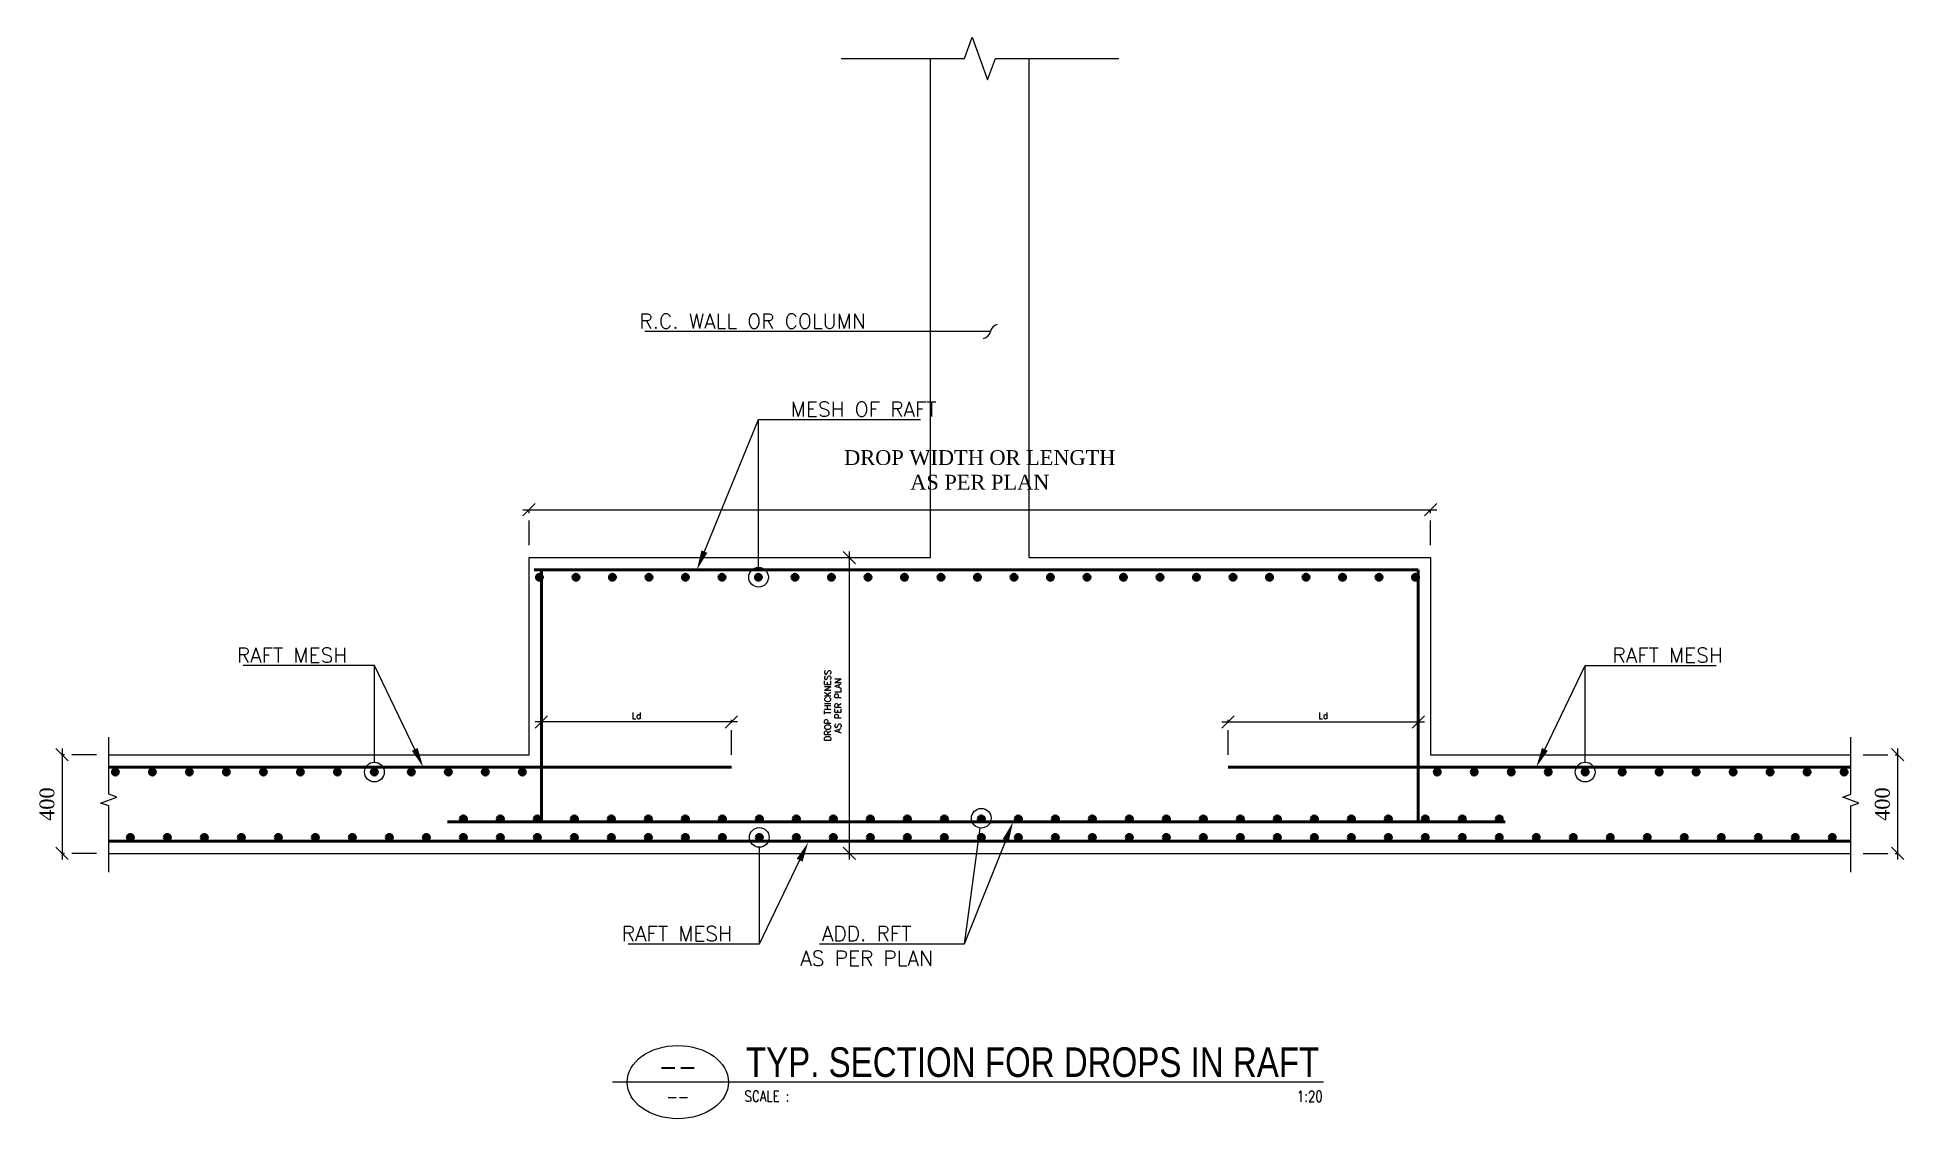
# Model space of a CAD drawing. Header units: millimetres. Extents: x -967280 to 3852, y 2833 to 1955156.
# Drawn here: x -457137 to -449570, y 398346 to 402730 of the extents above; entities that cross this region are included whole.
import ezdxf
from ezdxf import colors
from ezdxf.entities.mleader import LeaderData, LeaderLine
from ezdxf.enums import TextEntityAlignment as Align
from ezdxf.math import Vec2, Vec3

# ---------------------------------------------------------------- set-up
doc = ezdxf.new("R2010")
doc.units = ezdxf.units.MM
doc.header["$LTSCALE"] = 1000
doc.header["$PDMODE"] = 35
doc.header["$PDSIZE"] = 25
doc.linetypes.add('P000', pattern=[0.172, 0.1, -0.03, 0.012, -0.03])
for name, color, linetype, lineweight in [('BAR', 1, 'Continuous', 50), ('break', 8, 'Continuous', 9), ('REIN', 5, 'Continuous', 50), ('X-DIM ADD TOP TEXT', 2, 'Continuous', 13)]:
    doc.layers.add(name, color=color, linetype=linetype, lineweight=lineweight)
doc.layers.add('TI-ST-FOOTING', color=6, linetype='Continuous')
doc.styles.add('Arial', font='arial.ttf', dxfattribs={"height": 317.5})
doc.styles.add('ASD', font='times.ttf')
doc.styles.add('ROMANS', font='ROMANS.shx', dxfattribs={"height": 25})
doc.styles.get("Standard").update_dxf_attribs({"font": 'x-arab.shx'})
doc.dimstyles.new('DIM-50-EXT', dxfattribs={"dimtxt": 100, "dimasz": 50, "dimexe": 25, "dimexo": 50, "dimgap": 50, "dimtad": 0, "dimdec": 0, "dimrnd": 0.05, "dimzin": 0, "dimdsep": 46, "dimtxsty": 'ROMANS', "dimblk": 'OBLIQUE', "dimcen": 100, "dimdle": 25, "dimclrd": 8, "dimclre": 8, "dimclrt": 3, "dimadec": 0, "dimazin": 0, "dimtfac": 1, "dimtdec": 0, "dimtix": 1, "dimtmove": 2, "dimatfit": 0, "dimldrblk": 'OBLIQUE', "dimfxl": 200, "dimtvp": 1, "dimtolj": 1, "dimtzin": 0, "dimlwd": -1, "dimlwe": -1, "dimarcsym": 0})

msp = doc.modelspace()

# ---------------------------------------------------------------- blocks, each defined once
blk = doc.blocks.new('*U20')
at = {"color": 2, "linetype": 'Continuous'}
for p, q in [((0, 0), (-2.689, 0)), ((13.785, 0), (0, 0))]:
    blk.add_line(p, q, dxfattribs=at)
blk.add_ellipse((-1.176, 0), major_axis=(-1.176, 0), ratio=0.720205, dxfattribs=at)
at = {"color": 3, "style": 'ROMANS', "width": 0.8}
blk.add_text('SCALE :            ', height=0.25, dxfattribs=at).set_placement((0.369, -0.451))
at = {"color": 4, "linetype": 'Continuous', "style": 'ROMANS', "width": 0.8}
blk.add_attdef('AA', text='', height=0.5, dxfattribs=at).set_placement((-1.176, 0.115), align=Align.CENTER)
at = {"color": 4, "linetype": 'Continuous', "style": 'Arial', "width": 0.8}
blk.add_attdef('XXX', (0.401, 0.12), '', height=0.7, dxfattribs=at)
at = {"color": 3, "style": 'ROMANS', "width": 0.8}
blk.add_attdef('AA', text='', height=0.3, dxfattribs=at).set_placement((-1.176, -0.486), align=Align.CENTER)
at = {"color": 3, "style": 'ROMANS', "width": 0.8, "flags": 8}
blk.add_attdef('VPSCALE', text='', height=0.25, dxfattribs=at).set_placement((13.765, -0.204), align=Align.TOP_RIGHT)
blk = doc.blocks.new('_Oblique')
at = {"color": 0, "linetype": 'ByBlock', "lineweight": -2}
blk.add_line((-0.5, -0.5), (0.5, 0.5), dxfattribs=at)
blk = doc.blocks.new('*D231')
at = {"layer": 'Defpoints', "color": 0, "transparency": 16777216}
for p in [(-455143, 400621, 31.9), (-455143, 399421, 31.9), (-453844.5, 399421)]:
    blk.add_point(p, dxfattribs=at)
at = {"layer": 'X-DIM ADD TOP TEXT', "color": 8, "linetype": 'P000', "transparency": 16777216}
for p, q in [((-455093, 400621), (-453819.5, 400621)), ((-455093, 399421), (-453819.5, 399421))]:
    blk.add_line(p, q, dxfattribs=at)
at = {"layer": 'X-DIM ADD TOP TEXT', "color": 8, "linetype": 'Continuous', "transparency": 16777216}
blk.add_line((-453844.5, 400646), (-453844.5, 399396), dxfattribs=at)
at = {"layer": 'X-DIM ADD TOP TEXT', "color": 8, "transparency": 16777216, "xscale": 50, "yscale": 50, "zscale": 50}
for p, rotation in [((-453844.5, 400621), 90), ((-453844.5, 399421), 270)]:
    blk.add_blockref('_Oblique', p, dxfattribs=dict(at, rotation=rotation))
at = {"layer": 'X-DIM ADD TOP TEXT', "color": 3, "lineweight": 35, "transparency": 16777216, "insert": (-453911.2, 400021), "char_height": 25, "attachment_point": 5, "rotation": 90, "style": 'ROMANS'}
blk.add_mtext('\\A1;DROP THICKNESS\\PAS PER PLAN', dxfattribs=at)
blk = doc.blocks.new('*D232')
at = {"layer": 'Defpoints', "color": 0, "transparency": 16777216}
for p in [(-449783.7, 399821, 31.9), (-449783.7, 399421, 31.9), (-449594.6, 399421)]:
    blk.add_point(p, dxfattribs=at)
at = {"layer": 'X-DIM ADD TOP TEXT', "color": 8, "linetype": 'Continuous', "transparency": 16777216}
blk.add_line((-449594.6, 399846), (-449594.6, 399396), dxfattribs=at)
at = {"layer": 'X-DIM ADD TOP TEXT', "color": 8, "linetype": 'P000', "transparency": 16777216}
for p, q in [((-449733.7, 399821), (-449569.6, 399821)), ((-449733.7, 399421), (-449569.6, 399421))]:
    blk.add_line(p, q, dxfattribs=at)
at = {"layer": 'X-DIM ADD TOP TEXT', "color": 8, "transparency": 16777216, "xscale": 50, "yscale": 50, "zscale": 50}
for p, rotation in [((-449594.6, 399821), 90), ((-449594.6, 399421), 270)]:
    blk.add_blockref('_Oblique', p, dxfattribs=dict(at, rotation=rotation))
at = {"layer": 'X-DIM ADD TOP TEXT', "color": 3, "lineweight": 35, "transparency": 16777216, "insert": (-449655.7, 399621), "char_height": 60, "attachment_point": 5, "rotation": 90, "style": 'ASD'}
blk.add_mtext('\\A1;400', dxfattribs=at)
blk = doc.blocks.new('*U137')
at = {"layer": 'BAR'}
h = blk.add_hatch(color=6, dxfattribs=at)
h.dxf.hatch_style = 1
edge = h.paths.add_edge_path()
edge.add_arc((0, 0), 12.5, 0, 360)
at = {"layer": 'BAR', "color": 6}
blk.add_circle((0, 0), 12.5, dxfattribs=at)
blk = doc.blocks.new('*U138')
at = {"layer": 'BAR', "color": 0, "linetype": 'ByBlock', "lineweight": -2, "transparency": 16777216}
for p in [(0, 0), (150, 0), (300, 0), (450, 0), (600, 0), (750, 0), (900, 0), (1050, 0), (1200, 0), (1350, 0), (1500, 0), (1650, 0), (1800, 0), (1950, 0), (2100, 0), (2250, 0), (2400, 0), (2550, 0), (2700, 0), (2850, 0), (3000, 0), (3150, 0), (3300, 0), (3450, 0), (3600, 0), (3750, 0), (3900, 0), (4050, 0), (4200, 0), (4350, 0), (4500, 0), (4650, 0), (4800, 0), (4950, 0), (5100, 0), (5250, 0), (5400, 0), (5550, 0), (5700, 0), (5850, 0), (6000, 0), (6150, 0), (6300, 0), (6450, 0), (6600, 0), (6750, 0), (6900, 0)]:
    blk.add_blockref('*U137', p, dxfattribs=at)
blk = doc.blocks.new('*U139')
at = {"layer": 'BAR'}
h = blk.add_hatch(color=6, dxfattribs=at)
h.dxf.hatch_style = 1
edge = h.paths.add_edge_path()
edge.add_arc((0, 0), 12.5, 0, 360)
at = {"layer": 'BAR', "color": 6}
blk.add_circle((0, 0), 12.5, dxfattribs=at)
blk = doc.blocks.new('*U140')
at = {"layer": 'BAR', "color": 0, "linetype": 'ByBlock', "lineweight": -2, "transparency": 16777216}
for p in [(0, 0), (148, 0), (296, 0), (444, 0), (592, 0), (740, 0), (888, 0), (1036, 0), (1184, 0), (1332, 0), (1480, 0), (1628, 0), (1776, 0), (1924, 0), (2072, 0), (2220, 0), (2368, 0), (2516, 0), (2664, 0), (2812, 0), (2960, 0), (3108, 0), (3256, 0), (3404, 0), (3552, 0)]:
    blk.add_blockref('*U139', p, dxfattribs=at)
blk = doc.blocks.new('*U135')
at = {"layer": 'BAR'}
h = blk.add_hatch(color=6, dxfattribs=at)
h.dxf.hatch_style = 1
edge = h.paths.add_edge_path()
edge.add_arc((0, 0), 12.5, 0, 360)
at = {"layer": 'BAR', "color": 6}
blk.add_circle((0, 0), 12.5, dxfattribs=at)
blk = doc.blocks.new('*U136')
at = {"layer": 'BAR', "color": 0, "linetype": 'ByBlock', "lineweight": -2, "transparency": 16777216}
for p in [(0, 0), (150, 0), (300, 0), (450, 0), (600, 0), (750, 0), (900, 0), (1050, 0), (1200, 0), (1350, 0), (1500, 0), (1650, 0)]:
    blk.add_blockref('*U135', p, dxfattribs=at)
blk = doc.blocks.new('_DotBlank')
at = {"color": 0, "linetype": 'ByBlock', "lineweight": -2}
blk.add_line((-0.5, 0), (-1, 0), dxfattribs=at)
blk.add_circle((0, 0), 0.5, dxfattribs=at)
blk = doc.blocks.new('_Integral')
at = {"color": 0, "linetype": 'ByBlock', "lineweight": -2}
for centre, start, end in [((0.445, -0.091), 102, 168), ((-0.445, 0.091), 282, 348)]:
    blk.add_arc(centre, 0.454, start, end, dxfattribs=at)
blk = doc.blocks.new('*D233')
at = {"layer": 'Defpoints', "color": 0, "transparency": 16777216}
for p in [(-451538, 399954.4), (-452308.7, 399771, 11.1), (-451538, 399771, 11.1)]:
    blk.add_point(p, dxfattribs=at)
at = {"layer": 'X-DIM ADD TOP TEXT', "color": 8, "linetype": 'Continuous', "transparency": 16777216}
blk.add_line((-452333.7, 399954.4), (-451513, 399954.4), dxfattribs=at)
at = {"layer": 'X-DIM ADD TOP TEXT', "color": 8, "linetype": 'P000', "transparency": 16777216}
for p, q in [((-452308.7, 399821), (-452308.7, 399979.4)), ((-451538, 399821), (-451538, 399979.4))]:
    blk.add_line(p, q, dxfattribs=at)
at = {"layer": 'X-DIM ADD TOP TEXT', "color": 8, "transparency": 16777216, "xscale": 50, "yscale": 50, "zscale": 50, "rotation": 180}
blk.add_blockref('_Oblique', (-452308.7, 399954.4), dxfattribs=at)
at = {"layer": 'X-DIM ADD TOP TEXT', "color": 8, "transparency": 16777216, "xscale": 50, "yscale": 50, "zscale": 50}
blk.add_blockref('_Oblique', (-451538, 399954.4), dxfattribs=at)
at = {"layer": 'X-DIM ADD TOP TEXT', "color": 3, "lineweight": 35, "transparency": 16777216, "insert": (-451923.3, 399979.4), "char_height": 25, "attachment_point": 5, "style": 'ROMANS'}
blk.add_mtext('\\A1;Ld', dxfattribs=at)
blk = doc.blocks.new('*D1240')
at = {"layer": 'Defpoints', "color": 0, "transparency": 16777216}
for p in [(-451488, 400814.5), (-455143, 400621), (-451488, 400621)]:
    blk.add_point(p, dxfattribs=at)
at = {"layer": 'X-DIM ADD TOP TEXT', "color": 8, "linetype": 'P000', "transparency": 16777216}
for p, q in [((-455143, 400671), (-455143, 400839.5)), ((-451488, 400671), (-451488, 400839.5))]:
    blk.add_line(p, q, dxfattribs=at)
at = {"layer": 'X-DIM ADD TOP TEXT', "color": 8, "linetype": 'Continuous', "transparency": 16777216}
blk.add_line((-455168, 400814.5), (-451463, 400814.5), dxfattribs=at)
at = {"layer": 'X-DIM ADD TOP TEXT', "color": 8, "transparency": 16777216, "xscale": 50, "yscale": 50, "zscale": 50, "rotation": 180}
blk.add_blockref('_Oblique', (-455143, 400814.5), dxfattribs=at)
at = {"layer": 'X-DIM ADD TOP TEXT', "color": 8, "transparency": 16777216, "xscale": 50, "yscale": 50, "zscale": 50}
blk.add_blockref('_Oblique', (-451488, 400814.5), dxfattribs=at)
at = {"layer": 'X-DIM ADD TOP TEXT', "color": 3, "lineweight": 35, "transparency": 16777216, "insert": (-453315.5, 400975.8), "char_height": 60, "attachment_point": 5, "style": 'ASD'}
blk.add_mtext('\\A1;DROP WIDTH OR LENGTH\\PAS PER PLAN', dxfattribs=at)
blk = doc.blocks.new('*D234')
at = {"layer": 'Defpoints', "color": 0, "transparency": 16777216}
for p in [(-456847.2, 399821, 31.9), (-457036.3, 399421), (-456847.2, 399421, 31.9)]:
    blk.add_point(p, dxfattribs=at)
at = {"layer": 'X-DIM ADD TOP TEXT', "color": 8, "linetype": 'Continuous', "transparency": 16777216}
blk.add_line((-457036.3, 399846), (-457036.3, 399396), dxfattribs=at)
at = {"layer": 'X-DIM ADD TOP TEXT', "color": 8, "linetype": 'P000', "transparency": 16777216}
for p, q in [((-456897.2, 399821), (-457061.3, 399821)), ((-456897.2, 399421), (-457061.3, 399421))]:
    blk.add_line(p, q, dxfattribs=at)
at = {"layer": 'X-DIM ADD TOP TEXT', "color": 8, "transparency": 16777216, "xscale": 50, "yscale": 50, "zscale": 50}
for p, rotation in [((-457036.3, 399821), 90), ((-457036.3, 399421), 270)]:
    blk.add_blockref('_Oblique', p, dxfattribs=dict(at, rotation=rotation))
at = {"layer": 'X-DIM ADD TOP TEXT', "color": 3, "lineweight": 35, "transparency": 16777216, "insert": (-457097.3, 399621), "char_height": 60, "attachment_point": 5, "rotation": 90, "style": 'ASD'}
blk.add_mtext('\\A1;400', dxfattribs=at)
blk = doc.blocks.new('*U141')
at = {"layer": 'BAR'}
h = blk.add_hatch(color=6, dxfattribs=at)
h.dxf.hatch_style = 1
edge = h.paths.add_edge_path()
edge.add_arc((0, 0), 12.5, 0, 360)
at = {"layer": 'BAR', "color": 6}
blk.add_circle((0, 0), 12.5, dxfattribs=at)
blk = doc.blocks.new('*U142')
at = {"layer": 'BAR', "color": 0, "linetype": 'ByBlock', "lineweight": -2, "transparency": 16777216}
for p in [(0, 0), (150, 0), (300, 0), (450, 0), (600, 0), (750, 0), (900, 0), (1050, 0), (1200, 0), (1350, 0), (1500, 0), (1650, 0)]:
    blk.add_blockref('*U141', p, dxfattribs=at)
blk = doc.blocks.new('*D235')
at = {"layer": 'Defpoints', "color": 0, "transparency": 16777216}
for p in [(-455093, 399954.4), (-455093, 399771, 11.1), (-454322.3, 399771, 11.1)]:
    blk.add_point(p, dxfattribs=at)
at = {"layer": 'X-DIM ADD TOP TEXT', "color": 8, "linetype": 'Continuous', "transparency": 16777216}
blk.add_line((-454297.3, 399954.4), (-455118, 399954.4), dxfattribs=at)
at = {"layer": 'X-DIM ADD TOP TEXT', "color": 8, "linetype": 'P000', "transparency": 16777216}
for p, q in [((-455093, 399821), (-455093, 399979.4)), ((-454322.3, 399821), (-454322.3, 399979.4))]:
    blk.add_line(p, q, dxfattribs=at)
at = {"layer": 'X-DIM ADD TOP TEXT', "color": 8, "transparency": 16777216, "xscale": 50, "yscale": 50, "zscale": 50, "rotation": 180}
blk.add_blockref('_Oblique', (-455093, 399954.4), dxfattribs=at)
at = {"layer": 'X-DIM ADD TOP TEXT', "color": 8, "transparency": 16777216, "xscale": 50, "yscale": 50, "zscale": 50}
blk.add_blockref('_Oblique', (-454322.3, 399954.4), dxfattribs=at)
at = {"layer": 'X-DIM ADD TOP TEXT', "color": 3, "lineweight": 35, "transparency": 16777216, "insert": (-454707.6, 399979.4), "char_height": 25, "attachment_point": 5, "style": 'ROMANS'}
blk.add_mtext('\\A1;Ld', dxfattribs=at)
blk = doc.blocks.new('*U143')
at = {"layer": 'BAR'}
h = blk.add_hatch(color=6, dxfattribs=at)
h.dxf.hatch_style = 1
edge = h.paths.add_edge_path()
edge.add_arc((0, 0), 12.5, 0, 360)
at = {"layer": 'BAR', "color": 6}
blk.add_circle((0, 0), 12.5, dxfattribs=at)
blk = doc.blocks.new('*U144')
at = {"layer": 'BAR', "color": 0, "linetype": 'ByBlock', "lineweight": -2, "transparency": 16777216}
for p in [(0, 0), (150, 0), (300, 0), (450, 0), (600, 0), (750, 0), (900, 0), (1050, 0), (1200, 0), (1350, 0), (1500, 0), (1650, 0), (1800, 0), (1950, 0), (2100, 0), (2250, 0), (2400, 0), (2550, 0), (2700, 0), (2850, 0), (3000, 0), (3150, 0), (3300, 0), (3450, 0), (3600, 0), (3750, 0), (3900, 0), (4050, 0), (4200, 0)]:
    blk.add_blockref('*U143', p, dxfattribs=at)

# ---------------------------------------------------------------- dimensions: what is measured, and where the dimension line sits
at = {"layer": 'X-DIM ADD TOP TEXT', "color": 4, "lineweight": 35}
for base, p1, p2, text, override, picture, middle in [((-451488, 400814.5), (-455143, 400621), (-451488, 400621), 'DROP WIDTH OR LENGTH\\PAS PER PLAN', {"dimtxt": 60, "dimtxsty": 'ASD'}, '*D1240', (-453315.5, 400975.8)), ((-455093, 399954.4, -11.1), (-454322.3, 399771), (-455093, 399771), 'Ld', {"dimtxt": 60}, '*D235', (-454707.6, 399979.4, -11.1))]:
    dim = msp.add_linear_dim(base=base, p1=p1, p2=p2, text=text, dimstyle='DIM-50-EXT', override=override, dxfattribs=at)
    dim.commit()
    dim.dimension.update_dxf_attribs({"geometry": picture, "text_midpoint": middle})
for base, p1, p2, angle, text, picture, middle in [((-453844.5, 399421, -31.9), (-455143, 400621), (-455143, 399421), 270, 'DROP THICKNESS\\PAS PER PLAN', '*D231', (-453911.2, 400021, -31.9)), ((-451538, 399954.4, -11.1), (-452308.7, 399771), (-451538, 399771), 180, 'Ld', '*D233', (-451923.3, 399979.4, -11.1))]:
    dim = msp.add_linear_dim(base=base, p1=p1, p2=p2, angle=angle, text=text, dimstyle='DIM-50-EXT', override={"dimtxt": 60}, dxfattribs=at)
    dim.commit()
    dim.dimension.update_dxf_attribs({"geometry": picture, "text_midpoint": middle})
for base, p1, p2, picture, middle in [((-457036.3, 399421, -31.9), (-456847.2, 399821), (-456847.2, 399421), '*D234', (-457097.3, 399621, -31.9)), ((-449594.6, 399421, -31.9), (-449783.7, 399821), (-449783.7, 399421), '*D232', (-449655.7, 399621, -31.9))]:
    dim = msp.add_linear_dim(base=base, p1=p1, p2=p2, angle=270, dimstyle='DIM-50-EXT', override={"dimtxt": 60, "dimtxsty": 'ASD'}, dxfattribs=at)
    dim.commit()
    dim.dimension.update_dxf_attribs({"geometry": picture, "text_midpoint": middle})

# ---------------------------------------------------------------- linework, layer by layer
at = {"layer": 'break'}
for points in [[(-453877.4, 402644.2), (-453377.4, 402644.2), (-453346.2, 402730.1), (-453283.7, 402558.4), (-453252.4, 402644.2), (-452752.4, 402644.2)], [(-456847.2, 399344.8), (-456847.2, 399613.6), (-456880.2, 399625.6), (-456814.2, 399649.6), (-456847.2, 399661.6), (-456847.2, 399892)], [(-449783.7, 399344.8), (-449783.7, 399613.6), (-449750.8, 399625.6), (-449816.7, 399649.6), (-449783.7, 399661.6), (-449783.7, 399892)]]:
    msp.add_lwpolyline(points, dxfattribs=at)
at = {"layer": 'REIN'}
for p, q in [((-454322.3, 399771), (-456847.2, 399771)), ((-454322.3, 399771), (-456847.2, 399771)), ((-452308.7, 399771), (-449783.7, 399771)), ((-455473.7, 399548.8), (-451184.9, 399548.8))]:
    msp.add_line(p, q, dxfattribs=at)
for points in [[(-451538, 400571), (-455122.3, 400571)], [(-455093, 400571), (-455093, 399546.2)], [(-451538, 400571), (-451538, 399546.2)], [(-456847.2, 399471), (-449783.7, 399471)]]:
    msp.add_lwpolyline(points, dxfattribs=at)
at = {"layer": 'TI-ST-FOOTING'}
for p, q in [((-453515.5, 400621), (-453515.5, 402644.2)), ((-453115.5, 400621), (-453115.5, 402644.2)), ((-456847.2, 399421), (-449783.7, 399421))]:
    msp.add_line(p, q, dxfattribs=at)
for points in [[(-456847.2, 399821), (-455143, 399821), (-455143, 400621), (-453515.5, 400621)], [(-453115.5, 400621), (-451488, 400621), (-451488, 399821), (-449783.7, 399821)]]:
    msp.add_lwpolyline(points, dxfattribs=at)

# ---------------------------------------------------------------- block references
at = {"layer": 'BAR', "xscale": -1, "rotation": 180}
for name, p in [('*U140', (-455100.9, 400541)), ('*U136', (-451461, 399751)), ('*U144', (-455409.4, 399561.3)), ('*U138', (-456759.4, 399486))]:
    msp.add_blockref(name, p, dxfattribs=at)
at = {"layer": 'BAR', "rotation": 180}
msp.add_blockref('*U142', (-455170, 399751), dxfattribs=at)
at = {"layer": 'X-DIM ADD TOP TEXT', "color": 4}
ref = msp.add_blockref('*U20', (-454334, 398493.9), dxfattribs=dict(at, xscale=175, yscale=175, zscale=175))
ref.add_attrib('XXX', 'TYP. SECTION FOR DROPS IN RAFT', (-454263.8, 398514.9), dxfattribs={"layer": '0', "color": 4, "linetype": 'Continuous', "height": 120, "style": 'Arial', "width": 0.8})
ref.add_attrib('AA', '--', dxfattribs={"layer": '0', "color": 4, "linetype": 'Continuous', "height": 87.5, "style": 'ROMANS', "width": 0.8}).set_placement((-454539.8, 398514), align=Align.CENTER)
ref.add_attrib('AA', '--', dxfattribs={"layer": '0', "color": 3, "height": 52.5, "style": 'ROMANS', "width": 0.8}).set_placement((-454539.8, 398408.9), align=Align.CENTER)
ref.add_attrib('VPSCALE', '1:20', dxfattribs={"layer": '0', "color": 3, "height": 43.75, "style": 'ROMANS', "width": 0.8}).set_placement((-451925.1, 398458.2), align=Align.TOP_RIGHT)

msp.set_redraw_order([(e.dxf.handle, doc.entitydb.next_handle()) for e in msp.query("TEXT MTEXT ATTDEF DIMENSION ARC_DIMENSION")])  # texts and dimensions are drawn at this point

# ---------------------------------------------------------------- leaders
at = {"layer": 'X-DIM ADD TOP TEXT', "color": 4, "lineweight": 35}
ml = msp.add_multileader_mtext('Standard', dxfattribs=at)
ml.set_content('R.C. WALL OR COLUMN', color=4, style='ROMANS')
ml.set_leader_properties(lineweight=9)
ml.set_arrow_properties(name='INTEGRAL')
ml.build(insert=Vec2(0, 0))
ml.multileader.update_dxf_attribs({"text_left_attachment_type": 5, "text_right_attachment_type": 6, "dogleg_length": 0.072, "arrow_head_size": 80})
ctx = ml.context
ctx.base_point, ctx.char_height, ctx.arrow_head_size, ctx.landing_gap_size, ctx.plane_origin = Vec3(-454852.7, 401537.1), 60, 80, 18, Vec3(-453977.4, 401530.2)
ctx.left_attachment, ctx.right_attachment, ctx.text_align_type = 5, 6, 1
notes = []
notes.append((ctx, [(1, (1, 1, 0), (-453704.7, 401537.1), (-1, 0), 72, [(0, [(-453272.6, 401537.1)], 0, [])])]))
ctx.mtext.insert, ctx.mtext.alignment, ctx.mtext.flow_direction = Vec3(-454236.7, 401609.1), 2, 5
ml = msp.add_multileader_mtext('Standard', dxfattribs=at)
ml.set_content('MESH OF RAFT', color=4, style='ROMANS')
ml.set_leader_properties(lineweight=9)
ml.set_arrow_properties(name='DOTBLANK')
ml.build(insert=Vec2(0, 0))
ml.multileader.update_dxf_attribs({"text_left_attachment_type": 6, "text_right_attachment_type": 6, "dogleg_length": 0.072, "arrow_head_size": 80})
ctx = ml.context
ctx.base_point, ctx.char_height, ctx.arrow_head_size, ctx.landing_gap_size, ctx.plane_origin = Vec3(-454140.5, 401180.2), 60, 80, 18, Vec3(-453939.8, 400966.2)
ctx.left_attachment, ctx.right_attachment, ctx.text_align_type = 6, 6, 1
notes.append((ctx, [(1, (1, 1, 0), (-454212.5, 401180.2), (1, 0), 72, [(0, [(-454212.5, 400541)], 0, [])])]))
ctx.mtext.insert, ctx.mtext.alignment, ctx.mtext.flow_direction = Vec3(-453786.8, 401252.2), 2, 5
ml = msp.add_multileader_mtext('Standard', dxfattribs=at)
ml.set_content('')
ml.set_leader_properties(lineweight=9)
ml.build(insert=Vec2(0, 0))
ml.multileader.update_dxf_attribs({"text_right_attachment_type": 6, "dogleg_length": 72, "arrow_head_size": 80})
ctx = ml.context
ctx.base_point, ctx.char_height, ctx.arrow_head_size, ctx.landing_gap_size, ctx.plane_origin = Vec3(-454140.5, 401180.2), 0.18, 80, 0.09, Vec3(-454475.1, 400710.5)
ctx.right_attachment = 6
notes.append((ctx, [(0, (1, 1, 0), (-454212.5, 401180.2), (1, 0), 72, [(0, [(-454462.5, 400571)], 0, [])])]))
ctx.mtext, ml.multileader.dxf.content_type = None, 0
ml = msp.add_multileader_mtext('Standard', dxfattribs=at)
ml.set_content('RAFT MESH', color=4, style='ROMANS')
ml.set_leader_properties(lineweight=9)
ml.set_arrow_properties(name='DOTBLANK')
ml.build(insert=Vec2(0, 0))
ml.multileader.update_dxf_attribs({"text_left_attachment_type": 6, "text_right_attachment_type": 6, "dogleg_length": 0.072, "arrow_head_size": 80})
ctx = ml.context
ctx.base_point, ctx.char_height, ctx.arrow_head_size, ctx.landing_gap_size, ctx.plane_origin = Vec3(-456366.5, 400183.1), 60, 80, 18, Vec3(-456042.6, 400276.2)
ctx.left_attachment, ctx.right_attachment, ctx.text_align_type = 6, 6, 1
notes.append((ctx, [(1, (1, 1, 0), (-455770, 400183.1), (-1, 0), 72, [(0, [(-455770, 399751)], 0, [])])]))
ctx.mtext.insert, ctx.mtext.alignment, ctx.mtext.flow_direction = Vec3(-456104.2, 400255.1), 2, 5
ml = msp.add_multileader_mtext('Standard', dxfattribs=at)
ml.set_content('RAFT MESH', color=4, style='ROMANS')
ml.set_leader_properties(lineweight=9)
ml.set_arrow_properties(name='DOTBLANK')
ml.build(insert=Vec2(0, 0))
ml.multileader.update_dxf_attribs({"text_left_attachment_type": 6, "text_right_attachment_type": 6, "dogleg_length": 0.072, "arrow_head_size": 80})
ctx = ml.context
ctx.base_point, ctx.char_height, ctx.arrow_head_size, ctx.landing_gap_size, ctx.plane_origin = Vec3(-450789, 400183.1), 60, 80, 18, Vec3(-450588.3, 400276.2)
ctx.left_attachment, ctx.right_attachment, ctx.text_align_type = 6, 6, 1
notes.append((ctx, [(1, (1, 1, 0), (-450861, 400183.1), (1, 0), 72, [(0, [(-450861, 399751)], 0, [])])]))
ctx.mtext.insert, ctx.mtext.alignment, ctx.mtext.flow_direction = Vec3(-450526.7, 400255.1), 2, 5
ml = msp.add_multileader_mtext('Standard', dxfattribs=at)
ml.set_content('')
ml.set_leader_properties(lineweight=9)
ml.build(insert=Vec2(0, 0))
ml.multileader.update_dxf_attribs({"text_right_attachment_type": 6, "dogleg_length": 72, "arrow_head_size": 80})
ctx = ml.context
ctx.base_point, ctx.char_height, ctx.arrow_head_size, ctx.landing_gap_size, ctx.plane_origin = Vec3(-455842, 400183.1), 0.18, 80, 0.09, Vec3(-455507.3, 400020.5)
ctx.right_attachment, ctx.text_align_type = 6, 2
notes.append((ctx, [(0, (1, 1, 0), (-455770, 400183.1), (-1, 0), 72, [(0, [(-455571.9, 399771)], 0, [])])]))
ctx.mtext, ml.multileader.dxf.content_type = None, 0
ml = msp.add_multileader_mtext('Standard', dxfattribs=at)
ml.set_content('')
ml.set_leader_properties(lineweight=9)
ml.build(insert=Vec2(0, 0))
ml.multileader.update_dxf_attribs({"text_right_attachment_type": 6, "dogleg_length": 72, "arrow_head_size": 80})
ctx = ml.context
ctx.base_point, ctx.char_height, ctx.arrow_head_size, ctx.landing_gap_size, ctx.plane_origin = Vec3(-450789, 400183.1), 0.18, 80, 0.09, Vec3(-451123.6, 400020.5)
ctx.right_attachment = 6
notes.append((ctx, [(0, (1, 1, 0), (-450861, 400183.1), (1, 0), 72, [(0, [(-451059.1, 399771)], 0, [])])]))
ctx.mtext, ml.multileader.dxf.content_type = None, 0
ml = msp.add_multileader_mtext('Standard', dxfattribs=at)
ml.set_content('ADD. RFT \\PAS PER PLAN', color=4, style='ROMANS')
ml.set_leader_properties(lineweight=9)
ml.set_arrow_properties(name='DOTBLANK')
ml.build(insert=Vec2(0, 0))
ml.multileader.update_dxf_attribs({"text_left_attachment_type": 6, "text_right_attachment_type": 6, "dogleg_length": 0.072, "arrow_head_size": 80})
ctx = ml.context
ctx.base_point, ctx.char_height, ctx.arrow_head_size, ctx.landing_gap_size, ctx.plane_origin = Vec3(-454098, 399053.9), 60, 80, 18, Vec3(-453651.2, 398960.8)
ctx.left_attachment, ctx.right_attachment, ctx.text_align_type = 6, 6, 1
notes.append((ctx, [(1, (1, 1, 0), (-453378.5, 399053.9), (-1, 0), 72, [(0, [(-453309.4, 399563.8)], 0, [])])]))
ctx.mtext.insert, ctx.mtext.alignment, ctx.mtext.flow_direction = Vec3(-453774.3, 399125.9), 2, 5
ml = msp.add_multileader_mtext('Standard', dxfattribs=at)
ml.set_content('')
ml.set_leader_properties(lineweight=9)
ml.build(insert=Vec2(0, 0))
ml.multileader.update_dxf_attribs({"text_right_attachment_type": 6, "dogleg_length": 72, "arrow_head_size": 80})
ctx = ml.context
ctx.base_point, ctx.char_height, ctx.arrow_head_size, ctx.landing_gap_size, ctx.plane_origin = Vec3(-453450.5, 399053.9), 0.18, 80, 0.09, Vec3(-453115.9, 399216.5)
ctx.right_attachment, ctx.text_align_type = 6, 2
notes.append((ctx, [(0, (1, 1, 0), (-453378.5, 399053.9), (-1, 0), 72, [(0, [(-453180.5, 399548.8)], 0, [])])]))
ctx.mtext, ml.multileader.dxf.content_type = None, 0
ml = msp.add_multileader_mtext('Standard', dxfattribs=at)
ml.set_content('RAFT MESH', color=4, style='ROMANS')
ml.set_leader_properties(lineweight=9)
ml.set_arrow_properties(name='DOTBLANK')
ml.build(insert=Vec2(0, 0))
ml.multileader.update_dxf_attribs({"text_left_attachment_type": 6, "text_right_attachment_type": 6, "dogleg_length": 0.072, "arrow_head_size": 80})
ctx = ml.context
ctx.base_point, ctx.char_height, ctx.arrow_head_size, ctx.landing_gap_size, ctx.plane_origin = Vec3(-454805.9, 399053.9), 60, 80, 18, Vec3(-454482.1, 398960.8)
ctx.left_attachment, ctx.right_attachment, ctx.text_align_type = 6, 6, 1
notes.append((ctx, [(1, (1, 1, 0), (-454209.4, 399053.9), (-1, 0), 72, [(0, [(-454209.4, 399486)], 0, [])])]))
ctx.mtext.insert, ctx.mtext.alignment, ctx.mtext.flow_direction = Vec3(-454543.7, 399125.9), 2, 5
ml = msp.add_multileader_mtext('Standard', dxfattribs=at)
ml.set_content('')
ml.set_leader_properties(lineweight=9)
ml.build(insert=Vec2(0, 0))
ml.multileader.update_dxf_attribs({"text_right_attachment_type": 6, "dogleg_length": 72, "arrow_head_size": 80})
ctx = ml.context
ctx.base_point, ctx.char_height, ctx.arrow_head_size, ctx.landing_gap_size, ctx.plane_origin = Vec3(-454281.4, 399053.9), 0.18, 80, 0.09, Vec3(-453946.7, 399216.5)
ctx.right_attachment, ctx.text_align_type = 6, 2
notes.append((ctx, [(0, (1, 1, 0), (-454209.4, 399053.9), (-1, 0), 72, [(0, [(-454011.3, 399466)], 0, [])])]))
ctx.mtext, ml.multileader.dxf.content_type = None, 0
for ctx, leaders in notes:
    for number, flags, end, landing, length, lines in leaders:
        leader = LeaderData()
        leader.index, (leader.has_last_leader_line, leader.has_dogleg_vector, leader.attachment_direction) = number, flags
        leader.last_leader_point, leader.dogleg_vector, leader.dogleg_length = Vec3(end), Vec3(landing), length
        for number, points, colour, breaks in lines:
            line = LeaderLine()
            line.index, line.vertices, line.color, line.breaks = number, Vec3.list(points), colors.encode_raw_color(colour), breaks
            leader.lines.append(line)
        ctx.leaders.append(leader)

doc.saveas('drawing.dxf')
